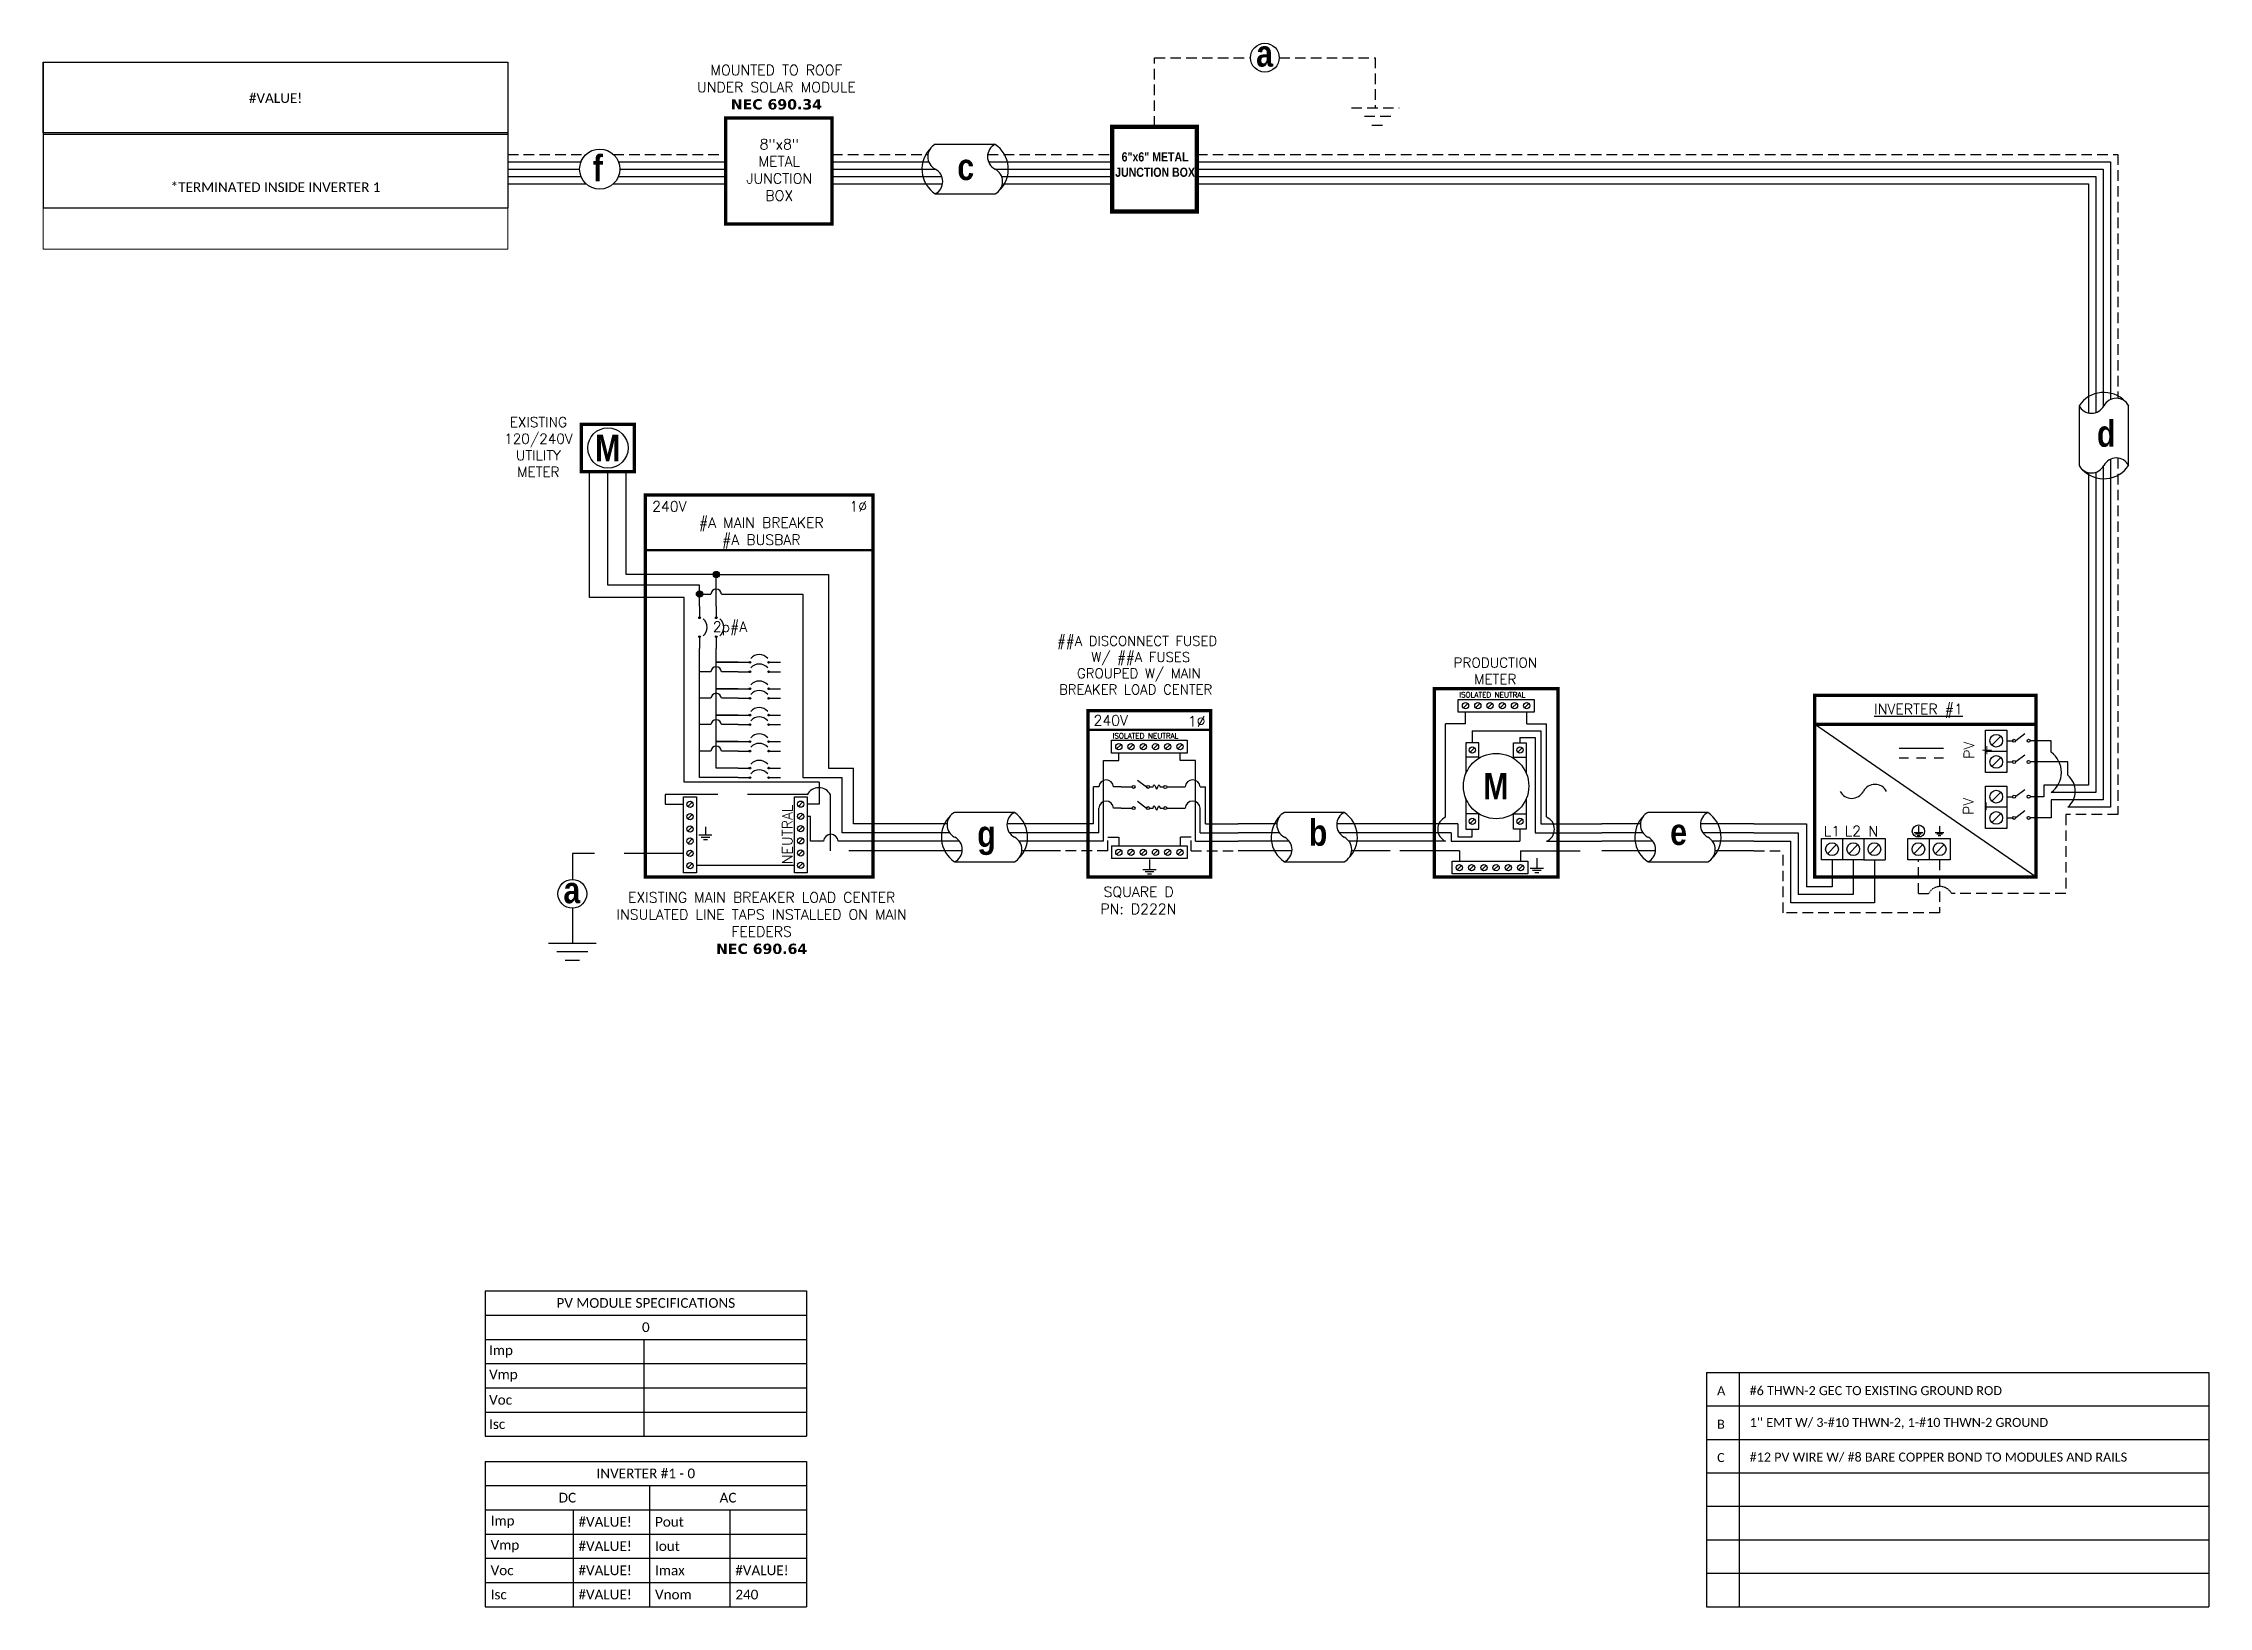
# Model space of a CAD drawing. Header units: feet. Extents: x 6171 to 6941, y 16906 to 17462.
import ezdxf

# ---------------------------------------------------------------- set-up
doc = ezdxf.new("R2010")
doc.units = ezdxf.units.FT
doc.header["$MEASUREMENT"] = 0
doc.linetypes.add('HIDDEN', pattern=[0.375, 0.25, -0.125])
for name, color, linetype in [('ONE LINE BLOCKS', 7, 'Continuous'), ('TABLES', 7, 'Continuous'), ('TEXT', 7, 'Continuous'), ('Z - TITLEBLOCK TXT', 7, 'Continuous')]:
    doc.layers.add(name, color=color, linetype=linetype)
doc.styles.add('ONE LINE TXT', font='techb___.ttf')
doc.styles.get("Standard").update_dxf_attribs({"font": 'simplex.shx'})

msp = doc.modelspace()

# ---------------------------------------------------------------- texts
at = {"layer": 'ONE LINE BLOCKS', "color": 1, "linetype": 'Continuous', "insert": (6566.14, 17423.3), "char_height": 3.2756, "width": 28.3929, "attachment_point": 2, "style": 'ONE LINE TXT'}
msp.add_mtext('6"x6" METAL JUNCTION BOX  ', dxfattribs=at)
at = {"layer": 'TABLES', "color": 1, "linetype": 'Continuous'}
msp.add_text('%%UINVERTER #1', height=3.6576, dxfattribs=at).set_placement((6821.77, 17223.43))
at = {"layer": 'TEXT', "color": 1, "attachment_point": 5}
for s, width, gutter_width, insert, char_height in [(' \\PMOUNTED TO ROOF \\PUNDER SOLAR MODULE\\P{\\fVerdana|b1|i0|c0|p34;NEC 690.34}', 72.4158, 7.17, (6431.54, 17449.46), 3.6576), ('8"x8" METAL JUNCTION BOX ', 0.4767, 7.17, (6432.56, 17417.02), 3.6576), ('L1', 0.1481, 0.75, (6806.72, 17181.85), 3.658), ('L2', 0.1481, 0.75, (6814.18, 17181.88), 3.658), ('N', 0.1481, 0.75, (6821.43, 17181.83), 3.66)]:
    msp.add_mtext_dynamic_manual_height_columns(s, width=width, gutter_width=gutter_width, heights=[0], dxfattribs=dict(at, insert=insert, char_height=char_height))
at = {"layer": 'TEXT', "color": 1, "char_height": 3.658, "attachment_point": 5, "rotation": 90}
for s, width, insert in [('PV +', 2.8378, (6858.54, 17210.65)), ('PV -', 2.8013, (6858.31, 17190.67))]:
    msp.add_mtext_dynamic_manual_height_columns(s, width=width, gutter_width=0.75, heights=[0], dxfattribs=dict(at, insert=insert))
at = {"layer": 'Z - TITLEBLOCK TXT', "color": 1, "linetype": 'Continuous', "char_height": 9.3833, "attachment_point": 1, "style": 'ONE LINE TXT'}
for s, insert in [('{\\W1;\\C256;a}', (6602.08, 17463.13)), ('{\\W1;\\C256;f}', (6366.27, 17422.34)), ('{\\W1;\\C256;c}', (6495.85, 17422.8)), ('{\\W1;\\C256;d}', (6900.95, 17327.96)), ('{\\W1;\\C256;g}', (6502.94, 17185.58)), ('{\\W1;\\C256;b}', (6620.79, 17186.04)), ('{\\W1;\\C256;e}', (6749.24, 17186.32))]:
    msp.add_mtext_dynamic_manual_height_columns(s, width=0.1385, gutter_width=2.13, heights=[0], dxfattribs=dict(at, insert=insert))

# ---------------------------------------------------------------- blocks, each defined once
blk = doc.blocks.new('*T14')
at = {"layer": 'Defpoints', "color": 8, "linetype": 'ByBlock', "lineweight": 0, "transparency": 16777216}
for p, q in [((0, -51.84), (0, -66.46)), ((165.11, -51.84), (165.11, -66.46)), ((0, -66.46), (165.11, -66.46))]:
    blk.add_line(p, q, dxfattribs=at)
at = {"layer": 'Z - TITLEBLOCK TXT', "color": 0, "lineweight": -2, "transparency": 16777216}
for p, q in [((0, 0), (165.11, 0)), ((0, 0), (0, -51.84)), ((165.11, 0), (165.11, -51.84)), ((0, -25.56), (165.11, -25.56)), ((0, -51.84), (165.11, -51.84))]:
    blk.add_line(p, q, dxfattribs=at)
at = {"layer": 'Z - TITLEBLOCK TXT', "color": 0, "linetype": 'Continuous', "transparency": 16777216, "char_height": 3.4544, "width": 155.095, "attachment_point": 5}
for s, insert in [('{\\fCalibri|b0|i0|c0;#VALUE!', (82.56, -12.78)), ('{\\fCalibri|b0|i0|c0;^J^J*TERMINATED INSIDE INVERTER 1', (82.56, -38.7))]:
    blk.add_mtext(s, dxfattribs=dict(at, insert=insert))
blk = doc.blocks.new('M_METER PAN')
at = {"color": 253, "linetype": 'Continuous'}
for p, q in [((4.73, 8.02), (4.73, 8.75)), ((8.59, 8.02), (8.59, 8.75)), ((4.73, 8.02), (3.48, 8.02)), ((3.48, 2.14), (3.48, 8.02)), ((8.59, 8.02), (9.84, 8.02)), ((9.84, 2.14), (9.84, 8.02)), ((3.48, 0.61), (0, 0.61)), ((9.84, 0.61), (13.32, 0.61))]:
    blk.add_line(p, q, dxfattribs=at)
at = {"color": 7, "linetype": 'Continuous'}
for p, q in [((5.16, 7.56), (5.16, 6.82)), ((5.16, 7.56), (9.47, 7.56)), ((9.47, 7.56), (9.47, 1.71)), ((4.25, 1.71), (0, 1.71)), ((4.25, 1.71), (4.25, 0.9)), ((5.16, 0.9), (5.16, 1.37)), ((9.47, 1.71), (13.32, 1.71)), ((4.25, 0.9), (5.16, 0.9))]:
    blk.add_line(p, q, dxfattribs=at)
at = {"color": 10, "linetype": 'Continuous'}
for p, q in [((8.16, 7.14), (8.16, 6.82)), ((8.16, 7.14), (9.12, 7.14)), ((9.12, 7.14), (9.12, 1.15)), ((8.16, 1.37), (8.16, 0.61)), ((3.83, 1.15), (0, 1.15)), ((3.83, 1.15), (3.83, 0.61)), ((3.83, 0.61), (8.16, 0.61)), ((9.12, 1.15), (13.32, 1.15))]:
    blk.add_line(p, q, dxfattribs=at)
at = {"color": 1, "linetype": 'Continuous'}
for p, q in [((5.57, 5.9), (4.76, 5.9)), ((7.76, 5.9), (8.56, 5.9)), ((5.57, 2.33), (4.76, 2.33)), ((7.76, 2.33), (8.56, 2.33))]:
    blk.add_line(p, q, dxfattribs=at)
at = {"color": 253, "linetype": 'Continuous'}
for centre, start, end in [((3.82, 1.37), 113.9997, 246.0003), ((9.5, 1.37), 293.9997, 66.0003)]:
    blk.add_arc(centre, 0.835, start, end, dxfattribs=at)
at = {"layer": 'ONE LINE BLOCKS', "lineweight": 50, "const_width": 0.21}
blk.add_lwpolyline([(2.77, -1.65), (2.77, 10.22), (10.55, 10.22), (10.55, -1.65)], close=True, dxfattribs=at)
at = {"layer": 'TEXT', "color": 92, "linetype": 'HIDDEN', "ltscale": 15}
for p, q in [((4.35, 0), (0, 0)), ((4.35, 0), (4.35, -0.65)), ((8.2, 0), (8.2, -0.65)), ((8.2, 0), (13.32, 0))]:
    blk.add_line(p, q, dxfattribs=at)
at = {"layer": 'TEXT', "color": 92, "linetype": 'Continuous', "flags": 128}
for points in [[(8.81, -1.08), (9.64, -1.08)], [(9.5, -1.23), (8.96, -1.23)], [(9.23, -0.46), (9.23, -1.08)], [(9.35, -1.38), (9.1, -1.38)]]:
    blk.add_lwpolyline(points, dxfattribs=at)
at = {"layer": 'TEXT', "linetype": 'Continuous'}
blk.add_circle((6.66, 4.09), 2.06, dxfattribs=at)
at = {"layer": 'Z - TITLEBLOCK TXT', "color": 1, "linetype": 'Continuous'}
for p, q in [((4.27, 8.75), (4.27, 9.55)), ((4.27, 9.55), (9.05, 9.55)), ((9.05, 9.55), (9.05, 8.75)), ((9.05, 8.75), (4.27, 8.75)), ((4.76, 6.82), (4.76, 4.89)), ((5.57, 6.82), (4.76, 6.82)), ((5.57, 5.84), (5.57, 6.82)), ((7.76, 5.84), (7.76, 6.82)), ((7.76, 6.82), (8.56, 6.82)), ((8.56, 6.82), (8.56, 4.89)), ((4.76, 3.3), (4.76, 1.37)), ((8.56, 3.3), (8.56, 1.37)), ((4.76, 1.37), (5.57, 1.37)), ((5.57, 1.37), (5.57, 2.35)), ((7.76, 1.37), (7.76, 2.35)), ((8.56, 1.37), (7.76, 1.37)), ((3.89, -1.45), (3.89, -0.65)), ((3.89, -0.65), (8.66, -0.65)), ((8.66, -0.65), (8.66, -1.45)), ((8.66, -1.45), (3.89, -1.45))]:
    blk.add_line(p, q, dxfattribs=at)
at = {"layer": 'Z - TITLEBLOCK TXT', "color": 4, "linetype": 'Continuous'}
for p, q in [((4.87, 9.29), (4.6, 9.01)), ((5.64, 9.29), (5.37, 9.01)), ((6.42, 9.29), (6.14, 9.01)), ((7.19, 9.29), (6.91, 9.01)), ((7.96, 9.29), (7.68, 9.01)), ((8.73, 9.29), (8.45, 9.01)), ((5.3, 6.5), (5.02, 6.22)), ((8.3, 6.5), (8.02, 6.22)), ((5.3, 2.01), (5.02, 1.73)), ((8.3, 2.01), (8.02, 1.73)), ((4.49, -0.91), (4.21, -1.19)), ((5.26, -0.91), (4.98, -1.19)), ((6.03, -0.91), (5.75, -1.19)), ((6.8, -0.91), (6.52, -1.19)), ((7.57, -0.91), (7.29, -1.19)), ((8.34, -0.91), (8.06, -1.19))]:
    blk.add_line(p, q, dxfattribs=at)
for centre in [(4.73, 9.15), (5.51, 9.15), (6.28, 9.15), (7.05, 9.15), (7.82, 9.15), (8.59, 9.15), (5.16, 6.36), (8.16, 6.36), (5.16, 1.87), (8.16, 1.87), (4.35, -1.05), (5.12, -1.05), (5.89, -1.05), (6.66, -1.05), (7.43, -1.05), (8.2, -1.05)]:
    blk.add_circle(centre, 0.197, dxfattribs=at)
at = {"layer": 'TABLES', "color": 4, "linetype": 'Continuous'}
blk.add_text('ISOLATED NEUTRAL', height=0.3321, dxfattribs=at).set_placement((4.34, 9.67))
at = {"layer": 'TEXT', "color": 1, "insert": (6.61, 11.34), "char_height": 0.6278, "attachment_point": 5}
blk.add_mtext_dynamic_manual_height_columns('PRODUCTION METER', width=1.3203, gutter_width=7.17, heights=[0], dxfattribs=at)
at = {"layer": 'Z - TITLEBLOCK TXT', "color": 253, "linetype": 'Continuous', "style": 'ONE LINE TXT'}
blk.add_text('M', height=1.66, dxfattribs=at).set_placement((5.85, 3.26))
blk = doc.blocks.new('*U12')
at = {"color": 0}
blk.add_blockref('M_METER PAN', (0, 0), dxfattribs=at)
blk = doc.blocks.new('M_MAIN DISCONNECT')
at = {"color": 253, "linetype": 'Continuous'}
for p, q in [((10.94, -17.67), (10.94, -15.06)), ((32.69, -17.67), (32.69, -15.06)), ((5.45, -46.43), (5.45, -17.67)), ((5.45, -17.67), (10.94, -17.67)), ((38.18, -17.67), (32.69, -17.67)), ((38.18, -46.43), (38.18, -17.67)), ((5.45, -46.43), (-9.78, -46.43)), ((38.18, -46.43), (53.41, -46.43))]:
    blk.add_line(p, q, dxfattribs=at)
at = {"color": 7, "linetype": 'Continuous'}
for p, q in [((1.95, -40.22), (1.95, -27.1)), ((3.81, -27.1), (1.95, -27.1)), ((11.72, -27.1), (9.09, -27.1)), ((31.91, -27.1), (34.54, -27.1)), ((39.82, -27.1), (41.69, -27.1)), ((41.69, -40.22), (41.69, -27.1)), ((1.95, -40.22), (-9.78, -40.22)), ((41.69, -40.22), (53.41, -40.22))]:
    blk.add_line(p, q, dxfattribs=at)
at = {"color": 1, "linetype": 'Continuous'}
for p, q in [((21.88, -27.1), (23.12, -27.1)), ((25.67, -27.11), (26.91, -27.11)), ((21.88, -34.64), (23.12, -34.64)), ((25.67, -34.64), (26.91, -34.64))]:
    blk.add_line(p, q, dxfattribs=at)
at = {"color": 10, "linetype": 'Continuous'}
for p, q in [((3.81, -43.39), (3.81, -34.64)), ((11.72, -34.64), (9.09, -34.64)), ((31.91, -34.64), (34.54, -34.64)), ((39.82, -43.39), (39.82, -34.64)), ((3.81, -43.39), (-9.78, -43.39)), ((39.82, -43.39), (53.41, -43.39))]:
    blk.add_line(p, q, dxfattribs=at)
at = {"color": 7, "linetype": 'Continuous'}
for centre in [(6.45, -27.26), (37.18, -27.26)]:
    blk.add_arc(centre, 2.64, 3.28193, 176.71807, dxfattribs=at)
at = {"color": 10, "linetype": 'Continuous'}
for centre in [(6.45, -34.79), (37.18, -34.79)]:
    blk.add_arc(centre, 2.64, 3.28193, 176.71807, dxfattribs=at)
at = {"color": 1, "linetype": 'Continuous'}
for points in [[(23.12, -27.1), (23.5, -26.34), (24.4, -27.87), (25.22, -26.34), (25.67, -27.11)], [(23.12, -34.64), (23.5, -33.88), (24.4, -35.4), (25.22, -33.88), (25.67, -34.64)]]:
    blk.add_spline(points, degree=3, dxfattribs=at)
at = {"layer": 'ONE LINE BLOCKS', "lineweight": 50}
blk.add_line((0, -6.77), (43.61, -6.77), dxfattribs=at)
at = {"layer": 'ONE LINE BLOCKS', "lineweight": 50, "const_width": 1.19}
blk.add_lwpolyline([(0, -59.17), (0, 0), (43.61, 0), (43.61, -59.17)], close=True, dxfattribs=at)
at = {"layer": 'TEXT', "color": 92, "linetype": 'HIDDEN', "ltscale": 15}
for p, q in [((7.03, -49.88), (7.03, -44.94)), ((7.03, -44.94), (10.94, -44.94)), ((10.94, -44.94), (10.94, -48.08)), ((36.6, -44.94), (32.69, -44.94)), ((32.69, -44.94), (32.69, -48.08)), ((36.6, -49.88), (36.6, -44.94)), ((7.03, -49.88), (-9.78, -49.88)), ((36.6, -49.88), (53.41, -49.88))]:
    blk.add_line(p, q, dxfattribs=at)
at = {"layer": 'TEXT', "color": 92, "linetype": 'Continuous', "flags": 128}
for points in [[(21.82, -52.94), (21.82, -56.44)], [(19.48, -56.44), (24.16, -56.44)], [(23.35, -57.31), (20.29, -57.31)], [(22.53, -58.18), (21.1, -58.18)]]:
    blk.add_lwpolyline(points, dxfattribs=at)
at = {"layer": 'Z - TITLEBLOCK TXT', "color": 1, "linetype": 'Continuous'}
for p, q in [((8.34, -15.06), (8.34, -10.52)), ((8.34, -10.52), (35.29, -10.52)), ((35.29, -15.06), (8.34, -15.06)), ((35.29, -10.52), (35.29, -15.06)), ((11.72, -27.1), (15.64, -27.1)), ((17.54, -24.65), (20.8, -27.1)), ((27.99, -27.11), (31.91, -27.11)), ((11.72, -34.64), (15.64, -34.64)), ((17.54, -32.19), (20.8, -34.63)), ((27.99, -34.64), (31.91, -34.64)), ((8.34, -48.08), (35.29, -48.08)), ((8.34, -48.08), (8.34, -52.62)), ((35.29, -52.62), (8.34, -52.62)), ((35.29, -48.08), (35.29, -52.62))]:
    blk.add_line(p, q, dxfattribs=at)
at = {"layer": 'Z - TITLEBLOCK TXT', "color": 4, "linetype": 'Continuous'}
for p, q in [((11.73, -12), (10.15, -13.58)), ((16.08, -12), (14.5, -13.58)), ((20.43, -12), (18.86, -13.58)), ((24.78, -12), (23.21, -13.58)), ((29.13, -12), (27.56, -13.58)), ((33.48, -12), (31.91, -13.58)), ((11.73, -49.56), (10.15, -51.13)), ((16.08, -49.56), (14.5, -51.13)), ((20.43, -49.56), (18.86, -51.13)), ((24.78, -49.56), (23.21, -51.13)), ((29.13, -49.56), (27.56, -51.13)), ((33.48, -49.56), (31.91, -51.13))]:
    blk.add_line(p, q, dxfattribs=at)
for centre in [(10.94, -12.79), (15.29, -12.79), (19.64, -12.79), (23.99, -12.79), (28.34, -12.79), (32.69, -12.79), (10.94, -50.35), (15.29, -50.35), (19.64, -50.35), (23.99, -50.35), (28.34, -50.35), (32.69, -50.35)]:
    blk.add_circle(centre, 1.11, dxfattribs=at)
at = {"layer": 'Z - TITLEBLOCK TXT', "color": 1, "linetype": 'Continuous'}
for centre in [(16.18, -27.1), (21.34, -27.1), (27.45, -27.11), (16.18, -34.64), (21.34, -34.64), (27.45, -34.64)]:
    blk.add_circle(centre, 0.541, dxfattribs=at)
at = {"layer": 'TABLES', "color": 4, "linetype": 'Continuous'}
blk.add_text('ISOLATED NEUTRAL', height=1.8743, dxfattribs=at).set_placement((8.7, -9.86))
at = {"layer": 'TEXT', "color": 1}
for s, width, gutter_width, heights, insert, char_height, attachment_point in [('\\A1;\\pi4.2812;##A DISCONNECT FUSED \\P\\pi16.454;W/ ##A FUSES\\P\\pi11.355;GROUPED W/ MAIN \\P\\pi4.9392;BREAKER LOAD CENTER', 71.8931, 92.23, [24.13], (-15.26, 26.55), 3.4544, 1), ('240V', 0.1481, 0.75, [0], (8.07, -3.44), 3.658, 5), ('1∅', 0.1481, 0.75, [0], (38.63, -3.74), 3.658, 5), ('\\A1;\\pi3.6942,t21.982;SQUARE D\\P\\pi2.5621,t20.85;PN: D222N', 35.0816, 28.88, [13.54], (1.84, -62.59), 3.6576, 1)]:
    blk.add_mtext_dynamic_manual_height_columns(s, width=width, gutter_width=gutter_width, heights=heights, dxfattribs=dict(at, insert=insert, char_height=char_height, attachment_point=attachment_point))
blk = doc.blocks.new('*U11')
blk.add_blockref('M_MAIN DISCONNECT', (0, 0))
blk = doc.blocks.new('*U13')
at = {"color": 7, "linetype": 'Continuous'}
for p, q in [((2.44, 1.71), (0, 1.71)), ((6.67, 2.43), (2.91, 2.43)), ((9.57, 1.71), (6.2, 1.71)), ((2.91, -0.69), (6.67, -0.69))]:
    blk.add_line(p, q, dxfattribs=at)
at = {"color": 10, "linetype": 'Continuous'}
for p, q in [((2.59, 1.15), (0, 1.15)), ((9.57, 1.15), (6.35, 1.15))]:
    blk.add_line(p, q, dxfattribs=at)
at = {"color": 253, "linetype": 'Continuous'}
for p, q in [((3.21, 0.61), (0, 0.61)), ((9.57, 0.61), (6.97, 0.61))]:
    blk.add_line(p, q, dxfattribs=at)
at = {"color": 7, "linetype": 'Continuous'}
for centre, start, end in [((3.94, 0.87), 133.9732, 236.4265), ((5.63, 0.87), 313.9732, 56.4265)]:
    blk.add_arc(centre, 1.87, start, end, dxfattribs=at)
at = {"layer": 'TEXT', "color": 92, "linetype": 'HIDDEN', "ltscale": 15}
for p, q in [((3.37, 0), (0, 0)), ((9.57, 0), (7.14, 0))]:
    blk.add_line(p, q, dxfattribs=at)
at = {"layer": 'Z - TITLEBLOCK TXT', "linetype": 'Continuous'}
for centre, start, end in [((3.31, 1.65), 117.6639, 242.3361), ((7.08, 1.65), 117.6639, 242.3361), ((2.5, 0.09), 297.6639, 62.3361), ((6.26, 0.09), 297.6639, 62.3361)]:
    blk.add_arc(centre, 0.882, start, end, dxfattribs=at)
blk = doc.blocks.new('M_LINE TAPS')
at = {"layer": 'ONE LINE BLOCKS', "linetype": 'Continuous'}
h = blk.add_hatch(color=254, dxfattribs=at)
h.dxf.hatch_style = 1
edge = h.paths.add_edge_path()
edge.add_arc((-13.16, 16.19), 0.197, 0, 360)
h = blk.add_hatch(color=254, dxfattribs=at)
h.dxf.hatch_style = 1
edge = h.paths.add_edge_path()
edge.add_arc((-12.11, 17.42), 0.197, 0, 360)
h = blk.add_hatch(color=1, dxfattribs=at)
h.dxf.hatch_style = 1
edge = h.paths.add_edge_path()
edge.add_arc((-13.16, 14.69), 0.0515, 0, 360)
h = blk.add_hatch(color=1, dxfattribs=at)
h.dxf.hatch_style = 1
edge = h.paths.add_edge_path()
edge.add_arc((-12.11, 14.69), 0.0515, 0, 360)
h = blk.add_hatch(color=1, dxfattribs=at)
h.dxf.hatch_style = 1
edge = h.paths.add_edge_path()
edge.add_arc((-13.16, 13.5), 0.0515, 0, 360)
h = blk.add_hatch(color=1, dxfattribs=at)
h.dxf.hatch_style = 1
edge = h.paths.add_edge_path()
edge.add_arc((-12.11, 13.5), 0.0515, 0, 360)
h = blk.add_hatch(color=1, dxfattribs=at)
h.dxf.hatch_style = 1
edge = h.paths.add_edge_path()
edge.add_arc((-9.99, 11.89), 0.0515, 0, 360)
h = blk.add_hatch(color=1, dxfattribs=at)
h.dxf.hatch_style = 1
edge = h.paths.add_edge_path()
edge.add_arc((-9.99, 11.29), 0.0515, 0, 360)
h = blk.add_hatch(color=1, dxfattribs=at)
h.dxf.hatch_style = 1
edge = h.paths.add_edge_path()
edge.add_arc((-8.81, 11.89), 0.0515, 0, 360)
h = blk.add_hatch(color=1, dxfattribs=at)
h.dxf.hatch_style = 1
edge = h.paths.add_edge_path()
edge.add_arc((-8.81, 11.29), 0.0515, 0, 360)
h = blk.add_hatch(color=1, dxfattribs=at)
h.dxf.hatch_style = 1
edge = h.paths.add_edge_path()
edge.add_arc((-9.99, 10.22), 0.0515, 0, 360)
h = blk.add_hatch(color=1, dxfattribs=at)
h.dxf.hatch_style = 1
edge = h.paths.add_edge_path()
edge.add_arc((-9.99, 9.62), 0.0515, 0, 360)
h = blk.add_hatch(color=1, dxfattribs=at)
h.dxf.hatch_style = 1
edge = h.paths.add_edge_path()
edge.add_arc((-8.81, 10.22), 0.0515, 0, 360)
h = blk.add_hatch(color=1, dxfattribs=at)
h.dxf.hatch_style = 1
edge = h.paths.add_edge_path()
edge.add_arc((-8.81, 9.62), 0.0515, 0, 360)
h = blk.add_hatch(color=1, dxfattribs=at)
h.dxf.hatch_style = 1
edge = h.paths.add_edge_path()
edge.add_arc((-9.99, 8.56), 0.0515, 0, 360)
h = blk.add_hatch(color=1, dxfattribs=at)
h.dxf.hatch_style = 1
edge = h.paths.add_edge_path()
edge.add_arc((-8.81, 8.56), 0.0515, 0, 360)
h = blk.add_hatch(color=1, dxfattribs=at)
h.dxf.hatch_style = 1
edge = h.paths.add_edge_path()
edge.add_arc((-9.99, 7.96), 0.0515, 0, 360)
h = blk.add_hatch(color=1, dxfattribs=at)
h.dxf.hatch_style = 1
edge = h.paths.add_edge_path()
edge.add_arc((-9.99, 6.89), 0.0515, 0, 360)
h = blk.add_hatch(color=1, dxfattribs=at)
h.dxf.hatch_style = 1
edge = h.paths.add_edge_path()
edge.add_arc((-8.81, 7.96), 0.0515, 0, 360)
h = blk.add_hatch(color=1, dxfattribs=at)
h.dxf.hatch_style = 1
edge = h.paths.add_edge_path()
edge.add_arc((-8.81, 6.89), 0.0515, 0, 360)
h = blk.add_hatch(color=1, dxfattribs=at)
h.dxf.hatch_style = 1
edge = h.paths.add_edge_path()
edge.add_arc((-9.99, 6.29), 0.0515, 0, 360)
h = blk.add_hatch(color=1, dxfattribs=at)
h.dxf.hatch_style = 1
edge = h.paths.add_edge_path()
edge.add_arc((-8.81, 6.29), 0.0515, 0, 360)
h = blk.add_hatch(color=1, dxfattribs=at)
h.dxf.hatch_style = 1
edge = h.paths.add_edge_path()
edge.add_arc((-9.99, 5.22), 0.0515, 0, 360)
h = blk.add_hatch(color=1, dxfattribs=at)
h.dxf.hatch_style = 1
edge = h.paths.add_edge_path()
edge.add_arc((-9.99, 4.62), 0.0515, 0, 360)
h = blk.add_hatch(color=1, dxfattribs=at)
h.dxf.hatch_style = 1
edge = h.paths.add_edge_path()
edge.add_arc((-8.81, 5.22), 0.0515, 0, 360)
h = blk.add_hatch(color=1, dxfattribs=at)
h.dxf.hatch_style = 1
edge = h.paths.add_edge_path()
edge.add_arc((-8.81, 4.62), 0.0515, 0, 360)
at = {"color": 155, "true_color": 0x647190}
blk.add_line((-16.57, 22.43), (-2.23, 22.43), dxfattribs=at)
at = {"color": 10, "linetype": 'Continuous'}
for p, q in [((-4.18, 1.15), (-4.18, 4.62)), ((-3.46, 4.62), (-3.46, 4.62)), ((0, 1.15), (-4.18, 1.15))]:
    blk.add_line(p, q, dxfattribs=at)
at = {"color": 7, "linetype": 'Continuous'}
for p, q in [((-3.46, 1.71), (-3.46, 5.22)), ((0, 1.71), (-3.46, 1.71))]:
    blk.add_line(p, q, dxfattribs=at)
at = {"color": 253, "linetype": 'Continuous'}
for p, q in [((-6.18, 2.18), (-6.39, 2.18)), ((-6.18, 0.61), (-6.18, 2.18)), ((-5.36, 0.61), (-6.18, 0.61)), ((0, 0.61), (-4.42, 0.61))]:
    blk.add_line(p, q, dxfattribs=at)
at = {"color": 7, "linetype": 'Continuous'}
blk.add_circle((-21.17, -2.7), 0.906, dxfattribs=at)
at = {"color": 253, "linetype": 'Continuous'}
blk.add_arc((-4.89, 0.58), 0.468, 3.2819, 176.7181, dxfattribs=at)
at = {"layer": 'ONE LINE BLOCKS', "lineweight": 50}
blk.add_line((-16.57, 18.95), (-2.23, 18.95), dxfattribs=at)
at = {"layer": 'ONE LINE BLOCKS', "lineweight": 50, "const_width": 0.21}
for points in [[(-20.6, 23.9), (-20.6, 26.89), (-17.26, 26.89), (-17.26, 23.9)], [(-16.57, -1.65), (-16.57, 22.43), (-2.23, 22.43), (-2.23, -1.65)]]:
    blk.add_lwpolyline(points, close=True, dxfattribs=at)
at = {"layer": 'TEXT', "color": 92, "linetype": 'HIDDEN', "ltscale": 15}
for p, q in [((-6.39, 3.55), (-15.33, 3.55)), ((-15.33, 3.55), (-15.33, 2.94)), ((-15.33, 2.94), (-14.16, 2.94)), ((-4.92, 0), (-4.92, 3.55)), ((0, 0), (-4.92, 0)), ((-14.16, -0.15), (-21.17, -0.15)), ((-21.17, -0.15), (-21.17, -1.8)), ((-21.17, -3.61), (-21.17, -5.8))]:
    blk.add_line(p, q, dxfattribs=at)
at = {"layer": 'TEXT', "color": 92, "linetype": 'Continuous', "ltscale": 15}
blk.add_line((-7.19, -0.92), (-13.36, -0.92), dxfattribs=at)
at = {"layer": 'TEXT', "color": 92, "linetype": 'Continuous', "flags": 128}
for points in [[(-12.79, 1.51), (-12.79, 1.01)], [(-13.2, 1.01), (-12.38, 1.01)], [(-12.52, 0.85), (-13.06, 0.85)], [(-12.66, 0.7), (-12.92, 0.7)]]:
    blk.add_lwpolyline(points, dxfattribs=at)
at = {"layer": 'TEXT', "color": 92, "linetype": 'Continuous', "ltscale": 4, "flags": 128}
for points in [[(-22.67, -5.8), (-19.67, -5.8)], [(-20.19, -6.36), (-22.15, -6.36)], [(-20.71, -6.91), (-21.63, -6.91)]]:
    blk.add_lwpolyline(points, dxfattribs=at)
at = {"layer": 'TEXT', "linetype": 'Continuous'}
blk.add_circle((-18.93, 25.39), 1.27, dxfattribs=at)
at = {"layer": 'TEXT', "color": 92, "linetype": 'Continuous', "ltscale": 0.3}
blk.add_arc((-5.65, 3.16), 0.824, 27.6639, 152.3361, dxfattribs=at)
at = {"layer": 'Z - TITLEBLOCK TXT', "color": 253, "linetype": 'Continuous'}
for p, q in [((-20.08, 15.98), (-20.08, 23.9)), ((-14.13, 15.98), (-20.08, 15.98)), ((-14.13, 4.34), (-14.13, 15.98)), ((-5.63, 4.34), (-14.13, 4.34)), ((-5.63, 4.34), (-5.63, 2.95)), ((-5.63, 2.95), (-6.39, 2.95))]:
    blk.add_line(p, q, dxfattribs=at)
at = {"layer": 'Z - TITLEBLOCK TXT', "color": 10, "linetype": 'Continuous'}
for p, q in [((-18.93, 16.74), (-18.93, 23.9)), ((-13.16, 16.74), (-18.93, 16.74)), ((-13.16, 15.43), (-13.16, 16.74)), ((-12.97, 16.19), (-12.45, 16.19)), ((-11.78, 16.19), (-6.66, 16.19)), ((-6.66, 16.19), (-6.66, 4.62)), ((-13.16, 4.62), (-13.16, 12.76)), ((-12.45, 11.29), (-13.16, 11.29)), ((-10.73, 11.29), (-11.78, 11.29)), ((-12.45, 9.62), (-13.16, 9.62)), ((-10.73, 9.62), (-11.78, 9.62)), ((-12.45, 7.96), (-13.16, 7.96)), ((-10.73, 7.96), (-11.78, 7.96)), ((-12.45, 6.29), (-13.16, 6.29)), ((-10.73, 6.29), (-11.78, 6.29)), ((-10.73, 4.62), (-13.16, 4.62)), ((-6.66, 4.62), (-4.18, 4.62))]:
    blk.add_line(p, q, dxfattribs=at)
at = {"layer": 'Z - TITLEBLOCK TXT', "color": 7, "linetype": 'Continuous'}
for p, q in [((-17.78, 17.42), (-17.78, 23.9)), ((-12.11, 17.42), (-17.78, 17.42)), ((-12.11, 15.43), (-12.11, 17.42)), ((-11.92, 17.42), (-5.04, 17.42)), ((-5.04, 17.42), (-5.04, 5.22)), ((-12.11, 10.22), (-12.11, 12.76)), ((-12.11, 11.89), (-10.73, 11.89)), ((-10.73, 11.89), (-12.11, 11.89)), ((-12.11, 8.56), (-12.11, 10.22)), ((-12.11, 10.22), (-10.73, 10.22)), ((-10.73, 10.22), (-12.11, 10.22)), ((-12.11, 6.89), (-12.11, 8.56)), ((-12.11, 8.56), (-10.73, 8.56)), ((-10.73, 8.56), (-12.11, 8.56)), ((-12.11, 5.22), (-12.11, 6.89)), ((-12.11, 6.89), (-10.73, 6.89)), ((-10.73, 6.89), (-12.11, 6.89)), ((-10.73, 5.22), (-12.11, 5.22)), ((-5.04, 5.22), (-3.46, 5.22))]:
    blk.add_line(p, q, dxfattribs=at)
at = {"layer": 'Z - TITLEBLOCK TXT', "color": 1, "linetype": 'Continuous'}
for p, q in [((-14.16, -1.38), (-14.16, 3.4)), ((-14.16, 3.4), (-13.36, 3.4)), ((-13.36, 3.4), (-13.36, -1.38)), ((-7.19, -1.37), (-7.19, 3.41)), ((-7.19, 3.41), (-6.39, 3.41)), ((-6.39, 3.41), (-6.39, -1.37)), ((-13.36, -1.38), (-14.16, -1.38)), ((-6.39, -1.37), (-7.19, -1.37))]:
    blk.add_line(p, q, dxfattribs=at)
at = {"layer": 'Z - TITLEBLOCK TXT', "color": 4, "linetype": 'Continuous'}
for p, q in [((-13.62, 3.07), (-13.9, 2.8)), ((-6.65, 3.09), (-6.93, 2.81)), ((-13.62, 2.3), (-13.9, 2.03)), ((-13.62, 1.53), (-13.9, 1.25)), ((-6.65, 2.32), (-6.93, 2.04)), ((-6.65, 1.55), (-6.93, 1.27)), ((-13.62, 0.76), (-13.9, 0.48)), ((-6.65, 0.78), (-6.93, 0.5)), ((-6.65, 0), (-6.93, -0.27)), ((-13.62, -0.01), (-13.9, -0.29)), ((-13.62, -0.78), (-13.9, -1.06)), ((-6.65, -0.77), (-6.93, -1.04))]:
    blk.add_line(p, q, dxfattribs=at)
at = {"layer": 'Z - TITLEBLOCK TXT', "color": 1, "linetype": 'Continuous', "flags": 128}
for points in [[(-13.16, 15.43), (-13.16, 14.69)], [(-13.16, 15.43), (-13.16, 14.69)], [(-12.11, 15.43), (-12.11, 14.69)], [(-12.11, 15.43), (-12.11, 14.69)], [(-13.16, 13.5), (-13.16, 12.76)], [(-12.11, 13.5), (-12.11, 12.76)], [(-10.73, 11.89), (-9.99, 11.89)], [(-10.73, 11.89), (-9.99, 11.89)], [(-10.73, 11.29), (-9.99, 11.29)], [(-10.73, 11.29), (-9.99, 11.29)], [(-8.81, 11.89), (-8.06, 11.89)], [(-8.81, 11.29), (-8.06, 11.29)], [(-10.73, 10.22), (-9.99, 10.22)], [(-10.73, 10.22), (-9.99, 10.22)], [(-10.73, 9.62), (-9.99, 9.62)], [(-10.73, 9.62), (-9.99, 9.62)], [(-8.81, 10.22), (-8.06, 10.22)], [(-8.81, 9.62), (-8.06, 9.62)], [(-10.73, 8.56), (-9.99, 8.56)], [(-10.73, 8.56), (-9.99, 8.56)], [(-8.81, 8.56), (-8.06, 8.56)], [(-10.73, 7.96), (-9.99, 7.96)], [(-10.73, 7.96), (-9.99, 7.96)], [(-10.73, 6.89), (-9.99, 6.89)], [(-10.73, 6.89), (-9.99, 6.89)], [(-8.81, 7.96), (-8.06, 7.96)], [(-8.81, 6.89), (-8.06, 6.89)], [(-10.73, 6.29), (-9.99, 6.29)], [(-10.73, 6.29), (-9.99, 6.29)], [(-8.81, 6.29), (-8.06, 6.29)], [(-10.73, 5.22), (-9.99, 5.22)], [(-10.73, 5.22), (-9.99, 5.22)], [(-10.73, 4.62), (-9.99, 4.62)], [(-10.73, 4.62), (-9.99, 4.62)], [(-8.81, 5.22), (-8.06, 5.22)], [(-8.81, 4.62), (-8.06, 4.62)]]:
    blk.add_lwpolyline(points, dxfattribs=at)
at = {"layer": 'Z - TITLEBLOCK TXT', "color": 7, "linetype": 'Continuous'}
for centre in [(-13.16, 16.19), (-12.11, 17.42), (-12.11, 17.42)]:
    blk.add_circle(centre, 0.197, dxfattribs=at)
at = {"layer": 'Z - TITLEBLOCK TXT', "color": 1, "linetype": 'Continuous'}
for centre in [(-13.16, 14.69), (-12.11, 14.69), (-13.16, 13.5), (-12.11, 13.5), (-9.99, 11.89), (-9.99, 11.29), (-8.81, 11.89), (-8.81, 11.29), (-9.99, 10.22), (-9.99, 9.62), (-8.81, 10.22), (-8.81, 9.62), (-9.99, 8.56), (-8.81, 8.56), (-9.99, 7.96), (-9.99, 6.89), (-8.81, 7.96), (-8.81, 6.89), (-9.99, 6.29), (-8.81, 6.29), (-9.99, 5.22), (-9.99, 4.62), (-8.81, 5.22), (-8.81, 4.62)]:
    blk.add_circle(centre, 0.0515, dxfattribs=at)
at = {"layer": 'Z - TITLEBLOCK TXT', "color": 4, "linetype": 'Continuous'}
for centre in [(-13.76, 2.94), (-6.79, 2.95), (-13.76, 2.16), (-13.76, 1.39), (-6.79, 2.18), (-6.79, 1.41), (-13.76, 0.62), (-13.76, -0.15), (-6.79, 0.64), (-6.79, -0.13), (-13.76, -0.92), (-6.79, -0.91)]:
    blk.add_circle(centre, 0.197, dxfattribs=at)
at = {"layer": 'Z - TITLEBLOCK TXT', "color": 10, "linetype": 'Continuous'}
for centre in [(-12.11, 16.17), (-12.11, 11.27), (-12.11, 9.6), (-12.11, 7.94), (-12.11, 6.27)]:
    blk.add_arc(centre, 0.332, 3.2937, 176.7063, dxfattribs=at)
at = {"layer": 'Z - TITLEBLOCK TXT', "color": 1, "linetype": 'Continuous'}
for centre, start, end in [((-13.38, 14.09), 310.3392, 49.6608), ((-12.33, 14.09), 310.3392, 49.6608), ((-9.4, 11.68), 40.3392, 139.6608), ((-9.4, 11.08), 40.3392, 139.6608), ((-9.4, 10.01), 40.3392, 139.6608), ((-9.4, 9.41), 40.3392, 139.6608), ((-9.4, 8.34), 40.3392, 139.6608), ((-9.4, 7.75), 40.3392, 139.6608), ((-9.4, 6.68), 40.3392, 139.6608), ((-9.4, 6.08), 40.3392, 139.6608), ((-9.4, 5.01), 40.3392, 139.6608), ((-9.4, 4.41), 40.3392, 139.6608)]:
    blk.add_arc(centre, 0.697, start, end, dxfattribs=at)
at = {"layer": 'TABLES', "color": 1, "linetype": 'Continuous'}
blk.add_text('NEUTRAL', height=0.648, rotation=90, dxfattribs=at).set_placement((-7.31, -0.83))
at = {"layer": 'TEXT', "color": 1, "attachment_point": 5}
for s, width, gutter_width, heights, insert, char_height in [('EXISTING\\P120/240V UTILITY METER', 0.0523, 7.17, [0], (-23.31, 25.45), 0.6278), ('240V', 0.1481, 0.75, [0], (-15.06, 21.71), 0.648), ('1∅', 0.1481, 0.75, [0], (-3.17, 21.71), 0.648), ('#A MAIN BREAKER\\P#A BUSBAR', 11.199, 0.75, [0], (-9.27, 20.04), 0.648), ('2p#A', 0.1481, 0.75, [0], (-11.24, 14.02), 0.648), ('EXISTING MAIN BREAKER LOAD CENTER INSULATED LINE TAPS INSTALLED ON MAIN FEEDERS\\P{\\fVerdana|b1|i0|c0|p34;NEC 690.64}', 18.4888, 7.17, [6], (-9.25, -4.55), 0.648)]:
    blk.add_mtext_dynamic_manual_height_columns(s, width=width, gutter_width=gutter_width, heights=heights, dxfattribs=dict(at, insert=insert, char_height=char_height))
at = {"layer": 'Z - TITLEBLOCK TXT', "color": 253, "linetype": 'Continuous', "style": 'ONE LINE TXT'}
blk.add_text('M', height=1.66, dxfattribs=at).set_placement((-19.74, 24.56))
at = {"layer": 'Z - TITLEBLOCK TXT', "color": 1, "linetype": 'Continuous', "insert": (-21.73, -1.63), "char_height": 1.6624, "attachment_point": 1, "style": 'ONE LINE TXT'}
blk.add_mtext_dynamic_manual_height_columns('{\\W1;\\C256;a}', width=0.1385, gutter_width=2.13, heights=[0], dxfattribs=at)
blk = doc.blocks.new('*U10')
at = {"color": 155, "true_color": 0x647190}
blk.add_blockref('M_LINE TAPS', (0, 0), dxfattribs=at)
blk = doc.blocks.new('*T15')
at = {"layer": 'Z - TITLEBLOCK TXT', "color": 0, "lineweight": -2, "transparency": 16777216}
for p, q in [((0, 0), (114.19, 0)), ((0, 0), (0, -51.7)), ((114.19, 0), (114.19, -51.7)), ((0, -8.62), (114.19, -8.62)), ((58.43, -8.62), (58.43, -51.7)), ((0, -17.23), (114.19, -17.23)), ((31.22, -17.23), (31.22, -51.7)), ((86.98, -17.23), (86.98, -51.7)), ((0, -25.85), (114.19, -25.85)), ((0, -34.47), (114.19, -34.47)), ((0, -43.08), (114.19, -43.08)), ((0, -51.7), (114.19, -51.7))]:
    blk.add_line(p, q, dxfattribs=at)
at = {"layer": 'Z - TITLEBLOCK TXT', "color": 0, "linetype": 'Continuous', "transparency": 16777216, "char_height": 3.4544}
for s, insert, width, attachment_point in [('{\\fCalibri|b0|i0|c0;INVERTER #1 - 0', (57.09, -4.31), 110.3293, 5), ('{\\fCalibri|b0|i0|c0;DC', (29.22, -12.93), 54.5755, 5), ('{\\fCalibri|b0|i0|c0;AC', (86.31, -12.93), 51.8976, 5), ('{\\fCalibri|b0|i0|c0;Imp', (1.93, -21.54), 27.3681, 4), ('{\\fCalibri|b0|i0|c0;#VALUE!', (33.15, -21.54), 23.3513, 4), ('{\\fCalibri|b0|i0|c0;Pout', (60.36, -21.54), 24.6902, 4), ('{\\fCalibri|b0|i0|c0;', (88.91, -21.54), 23.3513, 4), ('{\\fCalibri|b0|i0|c0;Vmp', (1.93, -30.16), 27.3681, 4), ('{\\fCalibri|b0|i0|c0;#VALUE!', (33.15, -30.16), 23.3513, 4), ('{\\fCalibri|b0|i0|c0;Iout', (60.36, -30.16), 24.6902, 4), ('{\\fCalibri|b0|i0|c0;', (88.91, -30.16), 23.3513, 4), ('{\\fCalibri|b0|i0|c0;Voc', (1.93, -38.78), 27.3681, 4), ('{\\fCalibri|b0|i0|c0;#VALUE!', (33.15, -38.78), 23.3513, 4), ('{\\fCalibri|b0|i0|c0;Imax', (60.36, -38.78), 24.6902, 4), ('{\\fCalibri|b0|i0|c0;#VALUE!', (88.91, -38.78), 23.3513, 4), ('{\\fCalibri|b0|i0|c0;Isc', (1.93, -47.39), 27.3681, 4), ('{\\fCalibri|b0|i0|c0;#VALUE!', (33.15, -47.39), 23.3513, 4), ('{\\fCalibri|b0|i0|c0;Vnom', (60.36, -47.39), 24.6902, 4), ('{\\fCalibri|b0|i0|c0;240', (88.91, -47.39), 23.3513, 4)]:
    blk.add_mtext(s, dxfattribs=dict(at, insert=insert, width=width, attachment_point=attachment_point))
blk = doc.blocks.new('*T16')
at = {"layer": 'Z - TITLEBLOCK TXT', "color": 0, "lineweight": -2, "transparency": 16777216}
for p, q in [((0, 0), (114.19, 0)), ((0, 0), (0, -51.69)), ((114.19, 0), (114.19, -51.69)), ((0, -8.62), (114.19, -8.62)), ((0, -17.23), (114.19, -17.23)), ((56.41, -17.23), (56.41, -51.69)), ((0, -25.85), (114.19, -25.85)), ((0, -34.46), (114.19, -34.46)), ((0, -43.08), (114.19, -43.08)), ((0, -51.69), (114.19, -51.69))]:
    blk.add_line(p, q, dxfattribs=at)
at = {"layer": 'Z - TITLEBLOCK TXT', "color": 0, "linetype": 'Continuous', "transparency": 16777216, "char_height": 3.4544}
for s, insert, width, attachment_point in [('{\\fCalibri|b0|i0|c0;PV MODULE SPECIFICATIONS', (57.09, -4.31), 111.433, 5), ('{\\fCalibri|b0|i0|c0;0', (57.09, -12.92), 111.433, 5), ('{\\fCalibri|b0|i0|c0;Imp', (1.38, -21.54), 53.6551, 4), ('{\\fCalibri|b0|i0|c0;', (57.78, -21.54), 55.0254, 4), ('{\\fCalibri|b0|i0|c0;Vmp', (1.38, -30.15), 53.6551, 4), ('{\\fCalibri|b0|i0|c0;', (57.78, -30.15), 55.0254, 4), ('{\\fCalibri|b0|i0|c0;Voc', (1.38, -38.77), 53.6551, 4), ('{\\fCalibri|b0|i0|c0;Isc', (1.38, -47.39), 53.6551, 4), ('{\\fCalibri|b0|i0|c0;', (57.78, -38.77), 55.0254, 4), ('{\\fCalibri|b0|i0|c0;', (57.78, -47.39), 55.0254, 4)]:
    blk.add_mtext(s, dxfattribs=dict(at, insert=insert, width=width, attachment_point=attachment_point))
blk = doc.blocks.new('*T17')
at = {"linetype": 'ByBlock', "lineweight": -2, "transparency": 16777216}
for p, q in [((0, 0), (178.52, 0)), ((0, 0), (0, -83.27)), ((11.58, 0), (11.58, -83.27)), ((178.52, 0), (178.52, -83.27)), ((0, -11.84), (178.52, -11.84)), ((0, -23.75), (178.52, -23.75)), ((0, -35.65), (178.52, -35.65)), ((0, -47.56), (178.52, -47.56)), ((0, -59.46), (178.52, -59.46)), ((0, -71.37), (178.52, -71.37)), ((0, -83.27), (178.52, -83.27))]:
    blk.add_line(p, q, dxfattribs=at)
at = {"color": 0, "linetype": 'Continuous', "transparency": 16777216, "char_height": 3.2119, "attachment_point": 7}
for s, insert, width in [('{\\fCalibri|b0|i0|c0;A', (3.78, -8.06), 4.025), ('{\\fCalibri|b0|i0|c0;#6 THWN-2 GEC TO EXISTING GROUND ROD', (15.36, -8.06), 159.3801), ('{\\fCalibri|b0|i0|c0;B', (3.78, -19.97), 4.025), ("{\\fCalibri|b0|i0|c0;1'' EMT W/ 3-#10 THWN-2, 1-#10 THWN-2 GROUND", (15.36, -19.97), 159.3801), ('{\\fCalibri|b0|i0|c0;C', (3.78, -31.87), 4.025), ('{\\fCalibri|b0|i0|c0;#12 PV WIRE W/ #8 BARE COPPER BOND TO MODULES AND RAILS', (15.36, -31.87), 159.3801), ('{\\fCalibri|b0|i0|c0;', (3.78, -43.78), 4.025), ('{\\fCalibri|b0|i0|c0;', (15.36, -43.78), 159.3801), ('{\\fCalibri|b0|i0|c0;', (3.78, -55.68), 4.025), ('{\\fCalibri|b0|i0|c0;', (15.36, -55.68), 159.3801), ('{\\fCalibri|b0|i0|c0;', (3.78, -67.59), 4.025), ('{\\fCalibri|b0|i0|c0;', (15.36, -67.59), 159.3801), ('{\\fCalibri|b0|i0|c0;', (3.78, -79.5), 4.025), ('{\\fCalibri|b0|i0|c0;', (15.36, -79.5), 159.3801)]:
    blk.add_mtext(s, dxfattribs=dict(at, insert=insert, width=width))

# ---------------------------------------------------------------- linework, layer by layer
at = {"color": 7, "linetype": 'Continuous'}
for p, q in [((6336.06, 17419.92), (6362.28, 17419.92)), ((6375.38, 17419.92), (6413.53, 17419.92)), ((6451.31, 17419.92), (6485.67, 17419.92)), ((6509.25, 17426.11), (6488.01, 17426.11)), ((6506.92, 17419.92), (6550.9, 17419.92)), ((6581, 17419.92), (6597.28, 17419.92)), ((6597.28, 17419.92), (6905.76, 17419.92)), ((6905.76, 17419.92), (6905.76, 17335.38)), ((6336.06, 17414.68), (6362.28, 17414.68)), ((6375.38, 17414.68), (6413.53, 17414.68)), ((6451.31, 17414.68), (6490.34, 17414.68)), ((6511.59, 17414.68), (6550.9, 17414.68)), ((6581, 17414.68), (6597.28, 17414.68)), ((6597.28, 17414.68), (6900.52, 17414.68)), ((6900.52, 17414.68), (6900.52, 17330.73)), ((6488.01, 17408.48), (6509.25, 17408.48)), ((6894.59, 17333.15), (6894.59, 17311.91)), ((6912.22, 17311.91), (6912.22, 17333.15)), ((6905.76, 17314.14), (6905.76, 17190.35)), ((6900.52, 17309.48), (6900.52, 17195.59)), ((6884.63, 17214), (6877.19, 17214)), ((6884.63, 17209.9), (6884.63, 17214)), ((6890.59, 17206.47), (6877.19, 17206.47)), ((6890.59, 17201.75), (6890.59, 17206.47)), ((6900.52, 17195.59), (6884.63, 17195.59)), ((6905.76, 17190.35), (6890.59, 17190.35)), ((6779.02, 17184.47), (6797.72, 17184.47)), ((6797.72, 17184.47), (6797.72, 17162.09)), ((6806.78, 17171.68), (6806.78, 17162.09)), ((6806.78, 17162.09), (6797.72, 17162.09))]:
    msp.add_line(p, q, dxfattribs=at)
at = {"color": 253, "linetype": 'Continuous'}
for p, q in [((6336.06, 17417.3), (6361.6, 17417.3)), ((6336.06, 17412.06), (6363.89, 17412.06)), ((6373.58, 17412.06), (6413.53, 17412.06)), ((6375.88, 17417.3), (6413.53, 17417.3)), ((6451.31, 17417.3), (6488.01, 17417.3)), ((6451.31, 17412.06), (6490.6, 17412.06)), ((6509.25, 17417.3), (6550.9, 17417.3)), ((6511.85, 17412.06), (6550.9, 17412.06)), ((6581, 17417.3), (6597.28, 17417.3)), ((6581, 17412.06), (6597.28, 17412.06)), ((6597.28, 17417.3), (6903.14, 17417.3)), ((6597.28, 17412.06), (6897.9, 17412.06)), ((6897.9, 17412.06), (6897.9, 17330.61)), ((6903.14, 17417.3), (6903.14, 17332.71)), ((6903.14, 17311.47), (6903.14, 17192.97)), ((6897.9, 17309.37), (6897.9, 17198.22)), ((6897.9, 17198.22), (6882.06, 17198.22)), ((6882.06, 17198.22), (6882.06, 17194.11)), ((6882.06, 17194.11), (6877.19, 17194.11)), ((6903.14, 17192.97), (6884.68, 17192.97)), ((6884.68, 17192.97), (6884.68, 17186.57)), ((6884.68, 17186.57), (6877.19, 17186.57)), ((6779.02, 17178.26), (6792.11, 17178.26)), ((6792.11, 17156.32), (6792.11, 17178.26)), ((6821.85, 17171.68), (6821.85, 17156.32)), ((6821.85, 17156.32), (6792.11, 17156.32))]:
    msp.add_line(p, q, dxfattribs=at)
at = {"color": 10, "linetype": 'Continuous'}
for p, q in [((6779.02, 17181.3), (6794.78, 17181.3)), ((6794.78, 17181.3), (6794.78, 17159.28)), ((6814.31, 17171.68), (6814.31, 17159.28)), ((6814.31, 17159.28), (6794.78, 17159.28))]:
    msp.add_line(p, q, dxfattribs=at)
at = {"color": 7, "linetype": 'Continuous'}
for centre, radius in [((6605.18, 17456.94), 5.11), ((6368.74, 17417.3), 7.14)]:
    msp.add_circle(centre, radius, dxfattribs=at)
for centre, start, end in [((6493.86, 17417.3), 133.97324, 236.42648), ((6503.4, 17417.3), 313.97324, 56.42648), ((6903.4, 17327.3), 43.97324, 146.42648), ((6903.4, 17317.76), 223.97324, 326.42648)]:
    msp.add_arc(centre, 10.58, start, end, dxfattribs=at)
at = {"layer": 'ONE LINE BLOCKS', "lineweight": 50}
for points, const_width in [([(6451.31, 17397.76), (6413.53, 17397.76), (6413.53, 17435.54), (6451.31, 17435.54)], 1.19), ([(6581, 17402.25), (6550.9, 17402.25), (6550.9, 17432.35), (6581, 17432.35)], 1.53), ([(6800.56, 17165.52), (6800.56, 17230.17), (6879.33, 17230.17), (6879.33, 17165.52)], 1.19), ([(6800.56, 17219.89), (6800.56, 17230.17), (6879.33, 17230.17), (6879.33, 17219.89)], 1.19)]:
    msp.add_lwpolyline(points, close=True, dxfattribs=dict(at, const_width=const_width))
at = {"layer": 'TEXT', "color": 92, "linetype": 'HIDDEN', "ltscale": 15}
for p, q in [((6565.95, 17432.35), (6565.95, 17456.94)), ((6565.95, 17456.94), (6600.06, 17456.94)), ((6610.29, 17456.94), (6644.4, 17456.94)), ((6644.4, 17456.94), (6644.4, 17439.15)), ((6336.06, 17422.54), (6363.89, 17422.54)), ((6373.58, 17422.54), (6413.53, 17422.54)), ((6451.31, 17422.54), (6485.41, 17422.54)), ((6506.66, 17422.54), (6550.9, 17422.54)), ((6581, 17422.54), (6597.28, 17422.54)), ((6597.28, 17422.54), (6908.39, 17422.54)), ((6908.39, 17422.54), (6908.39, 17335.79)), ((6908.39, 17314.54), (6908.39, 17187.73)), ((6908.39, 17187.73), (6889.88, 17187.73)), ((6889.88, 17187.73), (6889.88, 17159.64)), ((6779.02, 17174.81), (6789.38, 17174.81)), ((6789.38, 17152.78), (6789.38, 17174.81)), ((6837.48, 17159.64), (6837.48, 17171.68)), ((6845.02, 17171.68), (6845.02, 17152.78)), ((6837.48, 17159.64), (6841.08, 17159.64)), ((6889.88, 17159.64), (6849.32, 17159.64)), ((6845.02, 17152.78), (6789.38, 17152.78))]:
    msp.add_line(p, q, dxfattribs=at)
at = {"layer": 'TEXT', "color": 92, "linetype": 'HIDDEN', "ltscale": 15, "flags": 128}
for points in [[(6635.92, 17439.15), (6652.88, 17439.15)], [(6649.94, 17436.01), (6638.86, 17436.01)], [(6647, 17432.87), (6641.8, 17432.87)]]:
    msp.add_lwpolyline(points, dxfattribs=at)
at = {"layer": 'TEXT', "color": 92, "linetype": 'Continuous', "flags": 128}
for points in [[(6835.95, 17181.33), (6839.02, 17181.33)], [(6838.49, 17180.76), (6836.48, 17180.76)], [(6837.95, 17180.19), (6837.01, 17180.19)], [(6837.48, 17183.62), (6837.48, 17181.33)], [(6843.48, 17181.33), (6846.55, 17181.33)], [(6846.02, 17180.76), (6844.01, 17180.76)], [(6845.49, 17180.19), (6844.55, 17180.19)], [(6845.02, 17183.62), (6845.02, 17181.33)]]:
    msp.add_lwpolyline(points, dxfattribs=at)
at = {"layer": 'TEXT', "color": 92, "linetype": 'Continuous'}
msp.add_circle((6837.48, 17181.88), 2.17, dxfattribs=at)
at = {"layer": 'TEXT', "color": 92, "linetype": 'HIDDEN', "ltscale": 0.3}
msp.add_arc((6845.2, 17157.49), 4.65, 27.66392, 152.33608, dxfattribs=at)
at = {"layer": 'Z - TITLEBLOCK TXT', "color": 7, "linetype": 'Continuous'}
for p, q in [((6879.33, 17165.52), (6800.56, 17219.89)), ((6846.38, 17211.28), (6830.62, 17211.28)), ((6833.91, 17207.87), (6830.62, 17207.87)), ((6840.15, 17207.87), (6836.85, 17207.87)), ((6846.38, 17207.87), (6843.09, 17207.87))]:
    msp.add_line(p, q, dxfattribs=at)
at = {"layer": 'Z - TITLEBLOCK TXT', "color": 1, "linetype": 'Continuous'}
for p, q in [((6861.38, 17202.7), (6861.38, 17217.77)), ((6861.38, 17217.77), (6868.91, 17217.77)), ((6861.38, 17202.7), (6861.38, 17217.77)), ((6868.91, 17217.77), (6868.91, 17202.7)), ((6868.91, 17217.77), (6868.91, 17210.24)), ((6868.91, 17214), (6870.95, 17214)), ((6875.34, 17216.47), (6872.08, 17214.02)), ((6868.91, 17210.24), (6861.38, 17210.24)), ((6868.91, 17206.47), (6870.95, 17206.47)), ((6875.34, 17208.93), (6872.08, 17206.49)), ((6868.91, 17202.7), (6861.38, 17202.7)), ((6861.38, 17182.81), (6861.38, 17197.88)), ((6861.38, 17197.88), (6868.91, 17197.88)), ((6868.91, 17197.88), (6868.91, 17190.34)), ((6875.34, 17196.57), (6872.08, 17194.13)), ((6868.91, 17190.34), (6861.38, 17190.34)), ((6868.91, 17194.11), (6870.95, 17194.11)), ((6868.91, 17190.34), (6868.91, 17182.81)), ((6875.34, 17189.04), (6872.08, 17186.59)), ((6868.91, 17182.81), (6861.38, 17182.81)), ((6868.91, 17186.57), (6870.95, 17186.57)), ((6803.01, 17179.21), (6818.08, 17179.21)), ((6803.01, 17171.68), (6803.01, 17179.21)), ((6803.01, 17179.21), (6810.54, 17179.21)), ((6810.54, 17179.21), (6810.54, 17171.68)), ((6818.08, 17179.21), (6818.08, 17171.68)), ((6818.08, 17179.21), (6825.61, 17179.21)), ((6825.61, 17179.21), (6825.61, 17171.68)), ((6833.72, 17179.21), (6848.79, 17179.21)), ((6833.72, 17171.68), (6833.72, 17179.21)), ((6833.72, 17179.21), (6841.25, 17179.21)), ((6841.25, 17179.21), (6841.25, 17171.68)), ((6848.79, 17179.21), (6848.79, 17171.68)), ((6818.08, 17171.68), (6803.01, 17171.68)), ((6818.08, 17171.68), (6825.61, 17171.68)), ((6848.79, 17171.68), (6833.72, 17171.68))]:
    msp.add_line(p, q, dxfattribs=at)
at = {"layer": 'Z - TITLEBLOCK TXT', "color": 4, "linetype": 'Continuous'}
for p, q in [((6866.75, 17215.61), (6863.54, 17212.4)), ((6866.75, 17208.08), (6863.54, 17204.86)), ((6866.75, 17195.72), (6863.54, 17192.5)), ((6866.75, 17188.18), (6863.54, 17184.97)), ((6808.38, 17177.05), (6805.17, 17173.84)), ((6815.92, 17177.05), (6812.7, 17173.84)), ((6823.45, 17177.05), (6820.24, 17173.84)), ((6839.09, 17177.05), (6835.88, 17173.84)), ((6846.63, 17177.05), (6843.41, 17173.84))]:
    msp.add_line(p, q, dxfattribs=at)
at = {"layer": 'Z - TITLEBLOCK TXT', "linetype": 'Continuous'}
msp.add_lwpolyline([(6170.95, 17455.32), (6336.06, 17455.32), (6336.06, 17430.18), (6170.95, 17430.18)], close=True, dxfattribs=at)
at = {"layer": 'Z - TITLEBLOCK TXT', "color": 4, "linetype": 'Continuous'}
for centre in [(6865.14, 17214), (6865.14, 17206.47), (6865.14, 17194.11), (6865.14, 17186.57), (6806.78, 17175.45), (6814.31, 17175.45), (6821.85, 17175.45), (6837.48, 17175.45), (6845.02, 17175.45)]:
    msp.add_circle(centre, 2.27, dxfattribs=at)
at = {"layer": 'Z - TITLEBLOCK TXT', "color": 1, "linetype": 'Continuous'}
for centre in [(6871.49, 17214), (6876.65, 17214), (6871.49, 17206.47), (6876.65, 17206.47), (6871.49, 17194.11), (6876.65, 17194.11), (6871.49, 17186.57), (6876.65, 17186.57)]:
    msp.add_circle(centre, 0.541, dxfattribs=at)
at = {"layer": 'Z - TITLEBLOCK TXT', "linetype": 'Continuous'}
for centre, radius, start, end in [((6490.32, 17421.71), 4.98, 117.66392, 242.33608), ((6511.56, 17421.71), 4.98, 117.66392, 242.33608), ((6485.7, 17412.89), 4.98, 297.66392, 62.33608), ((6506.94, 17412.89), 4.98, 297.66392, 62.33608), ((6907.81, 17330.84), 4.98, 27.66392, 152.33608), ((6899, 17335.47), 4.98, 207.66392, 332.33608), ((6899, 17314.22), 4.98, 207.66392, 332.33608), ((6907.81, 17309.6), 4.98, 27.66392, 152.33608), ((6879.5, 17202.75), 8.8, 305.65052, 54.34948), ((6813.79, 17198.15), 4.65, 207.66392, 332.33608), ((6822.03, 17193.83), 4.65, 27.66392, 152.33608), ((6885.82, 17196.05), 7.43, 309.93385, 50.06615)]:
    msp.add_arc(centre, radius, start, end, dxfattribs=at)

# ---------------------------------------------------------------- block references
for name, p in [('*T14', (6170.95, 17455.32)), ('*U11', (6542.32, 17224.69)), ('*T16', (6328.03, 17018.35)), ('*T17', (6762.15, 16989.3)), ('*T15', (6328.03, 16957.73))]:
    msp.add_blockref(name, p)
at = {"color": 155, "true_color": 0x647190, "xscale": 5.644441731736358, "yscale": 5.644441731736358, "zscale": 5.644441731736358}
for name, p in [('*U10', (6478.5, 17174.81)), ('*U12', (6649.78, 17174.81)), ('*U13', (6478.5, 17174.81)), ('*U13', (6595.73, 17174.81)), ('*U13', (6724.98, 17174.81))]:
    msp.add_blockref(name, p, dxfattribs=at)

msp.set_redraw_order([(e.dxf.handle, doc.entitydb.next_handle()) for e in msp.query("TEXT MTEXT ATTDEF DIMENSION ARC_DIMENSION")])  # texts and dimensions are drawn at this point

doc.saveas('drawing.dxf')
